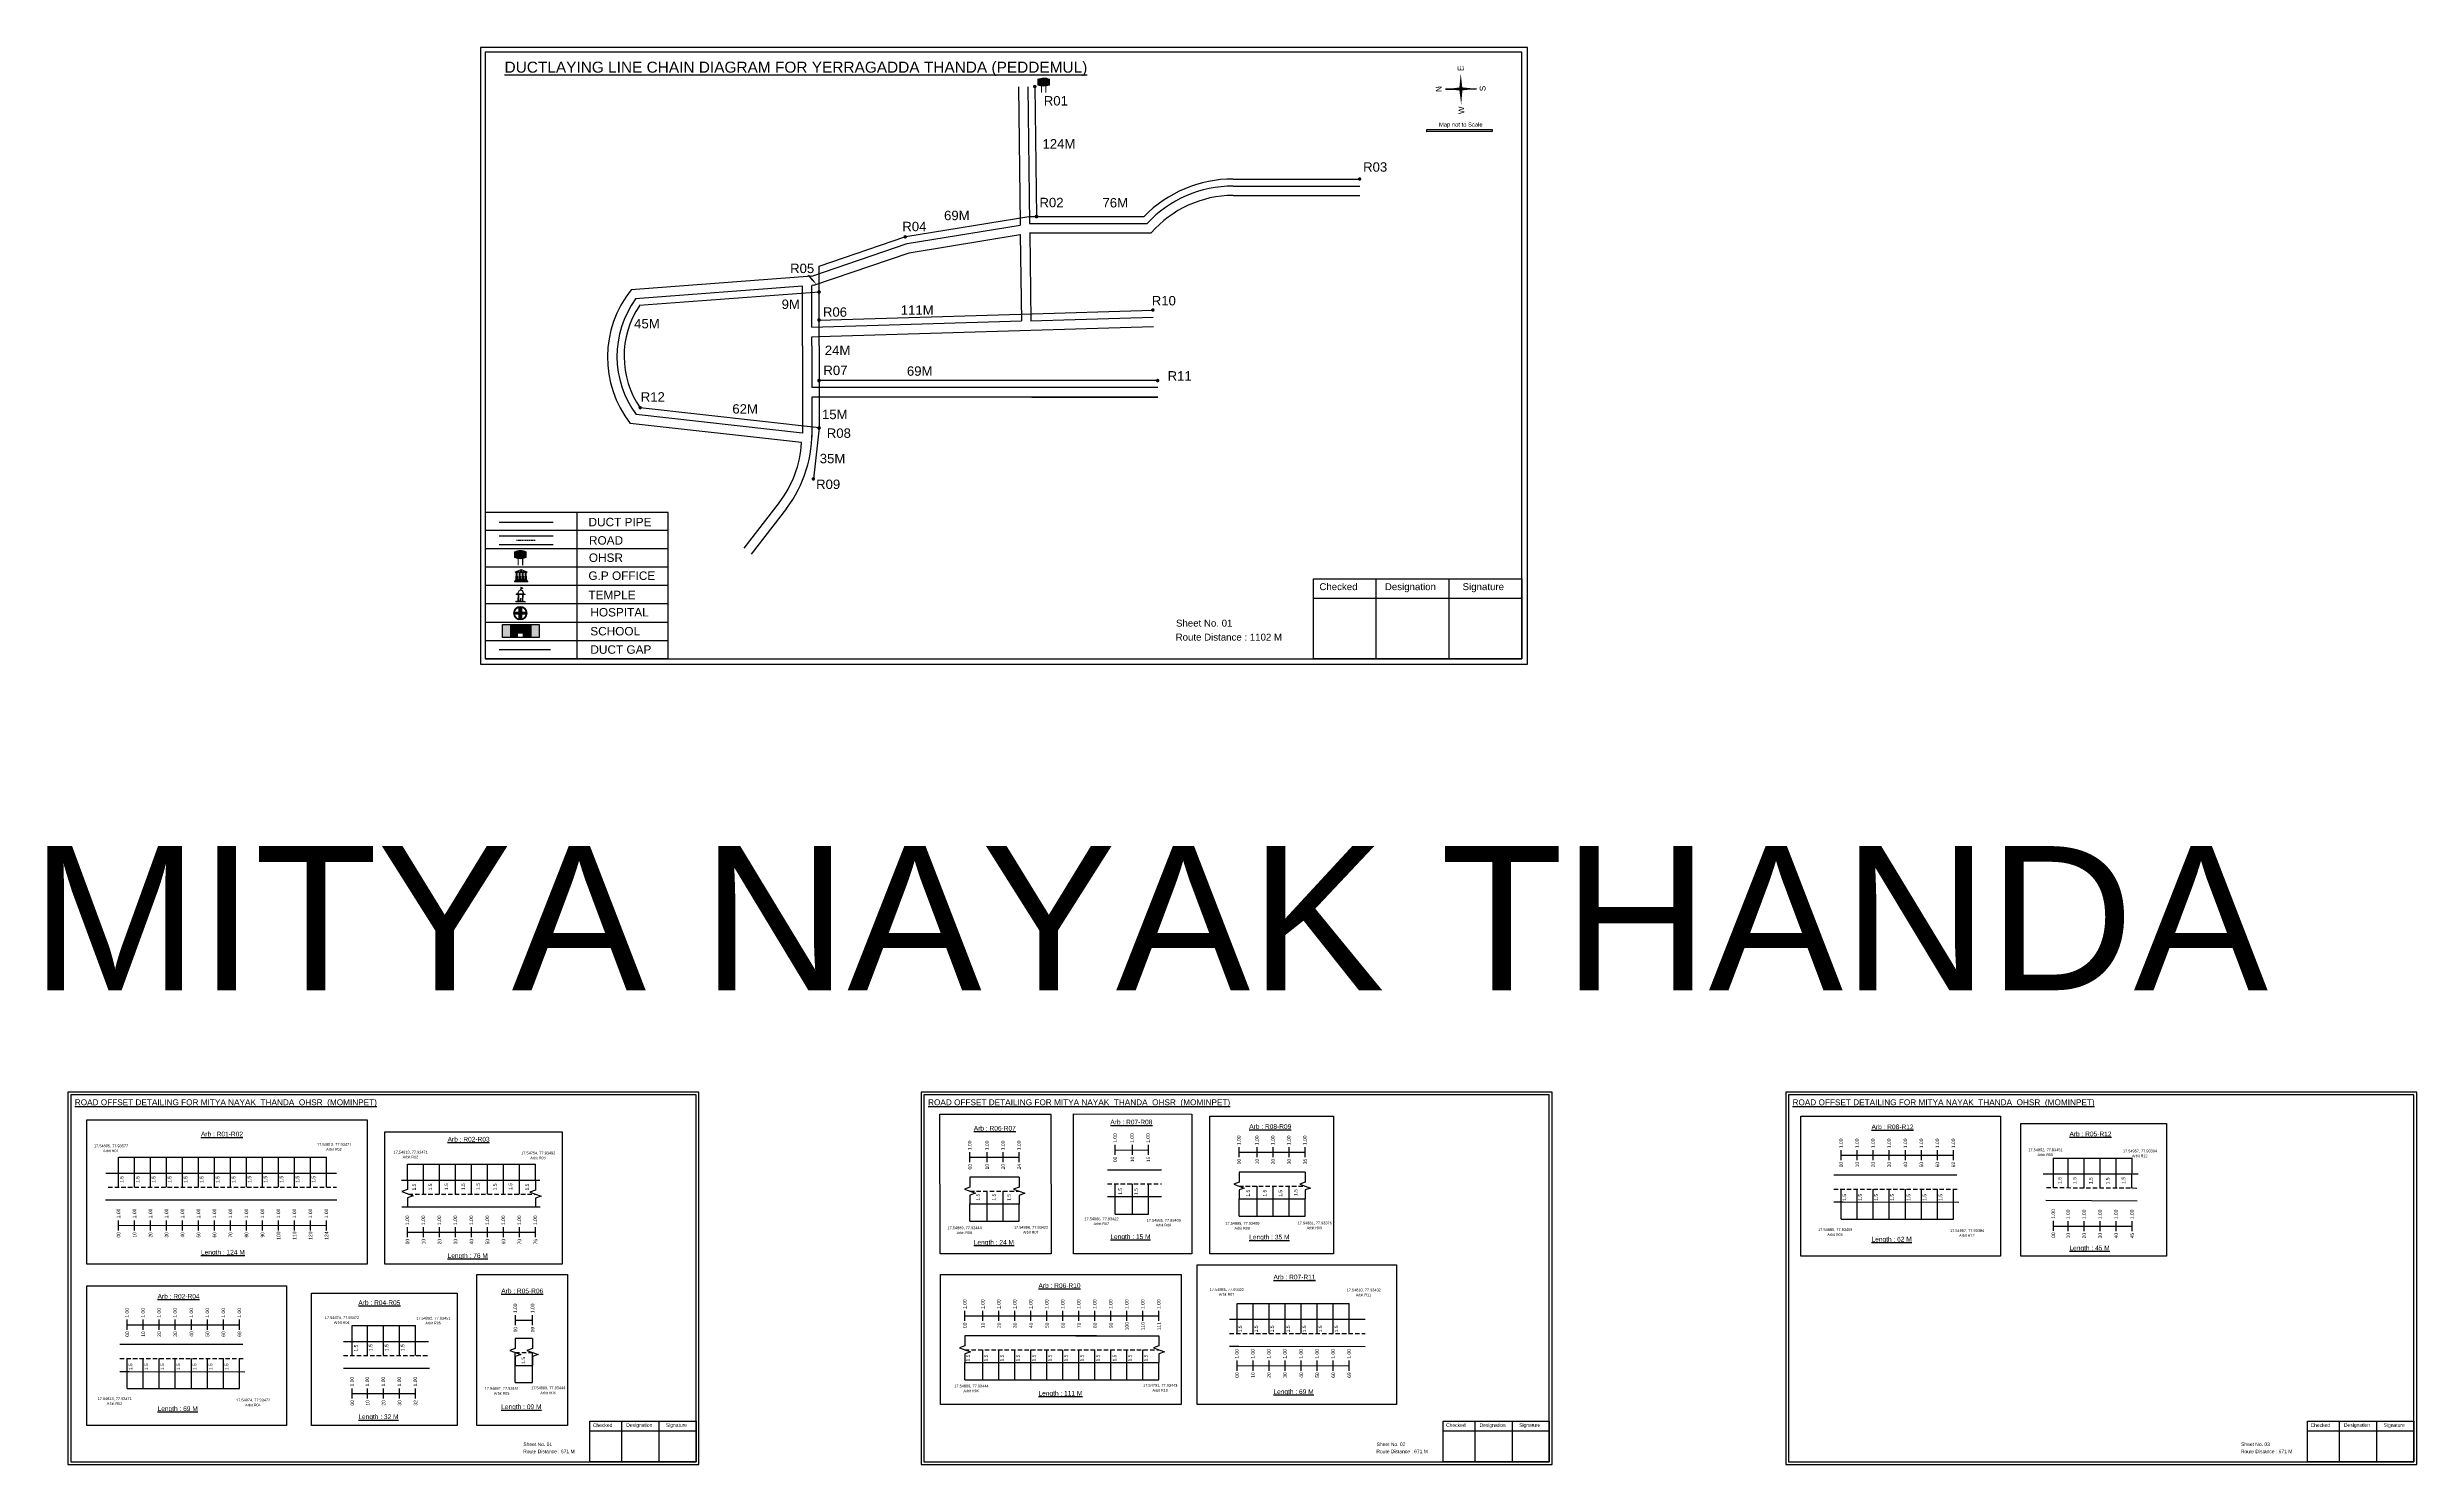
# Model space of a CAD drawing. Header units: inches. Extents: x 433 to 2448, y 341 to 1546.
import ezdxf

# ---------------------------------------------------------------- set-up
doc = ezdxf.new("R2010")
doc.units = ezdxf.units.IN
doc.header["$MEASUREMENT"] = 0
doc.linetypes.add('DASHED2', pattern=[0.375, 0.25, -0.125])
doc.linetypes.add('DASHEDX2', pattern=[1.5, 1, -0.5])
for name, color, linetype in [('LANDMARK', 7, 'Continuous'), ('OHT', 7, 'Continuous'), ('PDF_Geometry', 7, 'Continuous'), ('PDF_Text', 5, 'Continuous'), ('pipe', 5, 'Continuous')]:
    doc.layers.add(name, color=color, linetype=linetype)
doc.styles.add('PDF Arial', font='arial.ttf')
doc.styles.get("Standard").update_dxf_attribs({"font": 'arial.ttf'})

# ---------------------------------------------------------------- blocks, each defined once
blk = doc.blocks.new('OHT')
at = {"linetype": 'Continuous', "lineweight": 0, "true_color": 0x0ffffc}
blk.add_hatch(color=4, dxfattribs=at).paths.add_polyline_path([(0.01, 1), (0, 1, 0.101323), (-0.4, 0.92), (-0.4, 0.52, 0.194075), (0.4, 0.52), (0.4, 0.92, 0.097877)])
at = {"color": 4, "linetype": 'Continuous', "lineweight": 0, "true_color": 0x0ffffc, "flags": 128}
for points in [[(-0.4, 0.52), (-0.4, 0.92)], [(0.4, 0.52), (0.4, 0.92)]]:
    blk.add_lwpolyline(points, dxfattribs=at)
at = {"color": 4, "linetype": 'Continuous', "lineweight": 0, "true_color": 0x0ffffc, "const_width": 0.075, "flags": 128}
for points in [[(-0.15, 0), (-0.15, 0.48)], [(0.15, 0), (0.15, 0.47)]]:
    blk.add_lwpolyline(points, dxfattribs=at)
at = {"color": 4, "linetype": 'Continuous', "lineweight": 0, "true_color": 0x0ffffc}
for centre, radius, start, end in [((0.01, -0.02), 1.02, 67.3109, 113.4711), ((0, 1.51), 1.07, 247.7682, 291.7007)]:
    blk.add_arc(centre, radius, start, end, dxfattribs=at)
blk = doc.blocks.new('Government_Office')
at = {"linetype": 'Continuous', "lineweight": 0, "true_color": 0xff0000}
for points in [[(-0.5, 0.05), (0.5, 0.05), (0.5, 0), (-0.5, 0)], [(-0.45, 0.08), (-0.45, 0.12), (0.45, 0.12), (0.45, 0.08)], [(-0.4, 0.14), (-0.4, 0.18), (0.4, 0.18), (0.4, 0.14)]]:
    blk.add_hatch(color=1, dxfattribs=at).paths.add_polyline_path(points)
h = blk.add_hatch(color=1, dxfattribs=at)
h.paths.add_polyline_path([(0.44, 0.72), (0.45, 0.75), (0, 0.93), (-0.45, 0.75), (-0.44, 0.72)])
h.paths.add_polyline_path([(0.36, 0.75), (-0.36, 0.75), (0, 0.9)], flags=16)
h.paths.add_polyline_path([(0, 0.78, -1), (0, 0.87, -1)], flags=0)
h = blk.add_hatch(color=1, dxfattribs=at)
edge = h.paths.add_edge_path()
edge.add_line((-0.27, 0.2), (-0.3, 0.68))
edge.add_line((-0.3, 0.68), (-0.29, 0.68))
edge.add_arc((-0.28, 0.69), 0.0176, 225.304, 441.5659)
edge.add_line((-0.28, 0.7), (-0.39, 0.7))
edge.add_arc((-0.39, 0.69), 0.0176, 98.4341, 314.696)
edge.add_line((-0.38, 0.68), (-0.37, 0.68))
edge.add_line((-0.37, 0.68), (-0.4, 0.2))
edge.add_line((-0.4, 0.2), (-0.27, 0.2))
h = blk.add_hatch(color=1, dxfattribs=at)
edge = h.paths.add_edge_path()
edge.add_line((-0.05, 0.2), (-0.07, 0.68))
edge.add_line((-0.07, 0.68), (-0.07, 0.68))
edge.add_arc((-0.05, 0.69), 0.0176, 225.304, 441.5659)
edge.add_line((-0.05, 0.7), (-0.17, 0.7))
edge.add_arc((-0.17, 0.69), 0.0176, 98.4341, 314.696)
edge.add_line((-0.16, 0.68), (-0.15, 0.68))
edge.add_line((-0.15, 0.68), (-0.18, 0.2))
edge.add_line((-0.18, 0.2), (-0.05, 0.2))
h = blk.add_hatch(color=1, dxfattribs=at)
edge = h.paths.add_edge_path()
edge.add_arc((0, 0.83), 0.0467, 90, 270)
edge.add_arc((0, 0.83), 0.0467, 270, 450)
h = blk.add_hatch(color=1, dxfattribs=at)
edge = h.paths.add_edge_path()
edge.add_line((0.18, 0.2), (0.15, 0.68))
edge.add_line((0.15, 0.68), (0.16, 0.68))
edge.add_arc((0.17, 0.69), 0.0176, 225.304, 441.5659)
edge.add_line((0.17, 0.7), (0.05, 0.7))
edge.add_arc((0.05, 0.69), 0.0176, 98.4341, 314.696)
edge.add_line((0.07, 0.68), (0.07, 0.68))
edge.add_line((0.07, 0.68), (0.05, 0.2))
edge.add_line((0.05, 0.2), (0.18, 0.2))
h = blk.add_hatch(color=1, dxfattribs=at)
edge = h.paths.add_edge_path()
edge.add_line((0.4, 0.2), (0.37, 0.68))
edge.add_line((0.37, 0.68), (0.38, 0.68))
edge.add_arc((0.39, 0.69), 0.0176, 225.304, 441.5659)
edge.add_line((0.4, 0.7), (0.28, 0.7))
edge.add_arc((0.28, 0.69), 0.0176, 98.4341, 314.696)
edge.add_line((0.29, 0.68), (0.3, 0.68))
edge.add_line((0.3, 0.68), (0.27, 0.2))
edge.add_line((0.27, 0.2), (0.4, 0.2))
at = {"color": 1, "linetype": 'Continuous', "lineweight": 0, "true_color": 0xff0000, "flags": 128}
for points in [[(-0.5, 0.05), (0.5, 0.05), (0.5, 0), (-0.5, 0)], [(-0.45, 0.75), (-0.44, 0.72), (0.44, 0.72), (0.45, 0.75), (0, 0.93)], [(-0.45, 0.08), (-0.45, 0.12), (0.45, 0.12), (0.45, 0.08)], [(-0.4, 0.14), (-0.4, 0.18), (0.4, 0.18), (0.4, 0.14)], [(-0.36, 0.75), (0.36, 0.75), (0, 0.9)]]:
    blk.add_lwpolyline(points, close=True, dxfattribs=at)
for points in [[(-0.27, 0.2), (-0.3, 0.68), (-0.29, 0.68, 1.379694), (-0.28, 0.7), (-0.39, 0.7, 1.379694), (-0.38, 0.68), (-0.37, 0.68), (-0.4, 0.2)], [(-0.05, 0.2), (-0.07, 0.68), (-0.07, 0.68, 1.379694), (-0.05, 0.7), (-0.17, 0.7, 1.379694), (-0.16, 0.68), (-0.15, 0.68), (-0.18, 0.2)], [(0, 0.87, 1), (0, 0.78, 1)], [(0.18, 0.2), (0.15, 0.68), (0.16, 0.68, 1.379694), (0.17, 0.7), (0.05, 0.7, 1.379694), (0.07, 0.68), (0.07, 0.68), (0.05, 0.2)], [(0.4, 0.2), (0.37, 0.68), (0.38, 0.68, 1.379694), (0.4, 0.7), (0.28, 0.7, 1.379694), (0.29, 0.68), (0.3, 0.68), (0.27, 0.2)]]:
    blk.add_lwpolyline(points, format="xyb", close=True, dxfattribs=at)
blk = doc.blocks.new('Temple')
at = {"linetype": 'Continuous', "lineweight": 0, "true_color": 0xff0000}
h = blk.add_hatch(color=1, dxfattribs=at)
edge = h.paths.add_edge_path()
edge.add_line((0.17, 0.49), (0.22, 0.49))
edge.add_line((0.22, 0.49), (0.22, 0.5))
edge.add_line((0.22, 0.5), (0.31, 0.5))
edge.add_line((0.31, 0.5), (0.31, 0.53))
edge.add_line((0.31, 0.53), (0.26, 0.53))
edge.add_line((0.26, 0.53), (0.26, 0.54))
edge.add_line((0.26, 0.54), (0.2, 0.54))
edge.add_spline(control_points=[(0.2, 0.54), (0.2, 0.59), (0.19, 0.64), (0.14, 0.74), (0.09, 0.79), (0.03, 0.8), (0.02, 0.81), (0.01, 0.81)], knot_values=[4.712389, 4.712389, 4.712389, 4.712389, 5.278166, 5.278166, 6.117402, 6.117402, 6.223801, 6.223801, 6.223801, 6.223801], degree=3, periodic=0)
edge.add_line((0.01, 0.81), (0.01, 0.79))
edge.add_line((0.01, 0.79), (-0.01, 0.79))
edge.add_line((-0.01, 0.79), (-0.01, 0.81))
edge.add_spline(control_points=[(-0.01, 0.81), (-0.05, 0.8), (-0.1, 0.78), (-0.17, 0.7), (-0.2, 0.63), (-0.2, 0.55), (-0.2, 0.55), (-0.2, 0.54)], knot_values=[6.343965, 6.343965, 6.343965, 6.343965, 6.956638, 6.956638, 7.795874, 7.795874, 7.853982, 7.853982, 7.853982, 7.853982], degree=3, periodic=0)
edge.add_line((-0.2, 0.54), (-0.26, 0.54))
edge.add_line((-0.26, 0.54), (-0.26, 0.53))
edge.add_line((-0.26, 0.53), (-0.31, 0.53))
edge.add_line((-0.31, 0.53), (-0.31, 0.5))
edge.add_line((-0.31, 0.5), (-0.22, 0.5))
edge.add_line((-0.22, 0.5), (-0.22, 0.49))
edge.add_line((-0.22, 0.49), (-0.17, 0.49))
edge.add_line((-0.17, 0.49), (-0.17, 0.07))
edge.add_arc((-0.2, 0.07), 0.03, -90, 0, ccw=False)
edge.add_line((-0.2, 0.04), (-0.26, 0.04))
edge.add_line((-0.26, 0.04), (-0.26, 0.03))
edge.add_line((-0.26, 0.03), (-0.31, 0.03))
edge.add_line((-0.31, 0.03), (-0.31, 0))
edge.add_line((-0.31, 0), (0.31, 0))
edge.add_line((0.31, 0), (0.31, 0.03))
edge.add_line((0.31, 0.03), (0.26, 0.03))
edge.add_line((0.26, 0.03), (0.26, 0.04))
edge.add_line((0.26, 0.04), (0.2, 0.04))
edge.add_arc((0.2, 0.07), 0.03, 180, 270, ccw=False)
edge.add_line((0.17, 0.07), (0.17, 0.49))
h.paths.add_polyline_path([(0.12, 0.07, -0.414214), (0.1, 0.04), (0.05, 0.04), (0.05, 0.03), (-0.05, 0.03), (-0.05, 0.04), (-0.1, 0.04, -0.414214), (-0.12, 0.07), (-0.12, 0.5), (0.12, 0.5)], flags=16)
edge = h.paths.add_edge_path(flags=16)
edge.add_ellipse((0, 0.54), major_axis=(0, 0.242), ratio=0.722808, start_angle=270, end_angle=450, ccw=False)
edge.add_line((0.17, 0.54), (-0.17, 0.54))
h.paths.add_polyline_path([(0.01, 0.23), (0.01, 0.07), (-0.01, 0.07), (-0.01, 0.23)], flags=0)
at = {"linetype": 'Continuous', "lineweight": 0, "true_color": 0xe66000}
blk.add_hatch(color=32, dxfattribs=at).paths.add_polyline_path([(-0.01, 1), (0.15, 0.93), (0, 0.85)])
at = {"linetype": 'Continuous', "lineweight": 0, "true_color": 0xff0000}
h = blk.add_hatch(color=1, dxfattribs=at)
edge = h.paths.add_edge_path()
edge.add_line((0.01, 0.86), (0, 0.85))
edge.add_line((0, 0.85), (0, 0.93))
edge.add_line((0, 0.93), (-0.01, 0.93))
edge.add_line((-0.01, 0.93), (-0.01, 0.81))
edge.add_spline(control_points=[(-0.01, 0.81), (0, 0.81), (0, 0.81), (0.01, 0.81)], knot_values=[6.223801, 6.223801, 6.223801, 6.223801, 6.343965, 6.343965, 6.343965, 6.343965], degree=3, periodic=0)
edge.add_line((0.01, 0.81), (0.01, 0.86))
h = blk.add_hatch(color=1, dxfattribs=at)
edge = h.paths.add_edge_path()
edge.add_line((0.01, 0.79), (0.01, 0.81))
edge.add_spline(control_points=[(0.01, 0.81), (0, 0.81), (0, 0.81), (-0.01, 0.81)], knot_values=[6.223801, 6.223801, 6.223801, 6.223801, 6.343965, 6.343965, 6.343965, 6.343965], degree=3, periodic=0)
edge.add_line((-0.01, 0.81), (-0.01, 0.79))
edge.add_line((-0.01, 0.79), (0.01, 0.79))
at = {"color": 1, "linetype": 'Continuous', "lineweight": 0, "true_color": 0xff0000, "flags": 128}
blk.add_lwpolyline([(0.2, 0.54), (0.26, 0.54), (0.26, 0.53), (0.31, 0.53), (0.31, 0.5), (0.22, 0.5), (0.22, 0.49), (0.17, 0.49), (0.17, 0.07, 0.414214), (0.2, 0.04), (0.26, 0.04), (0.26, 0.03), (0.31, 0.03), (0.31, 0), (-0.31, 0), (-0.31, 0.03), (-0.26, 0.03), (-0.26, 0.04), (-0.2, 0.04, 0.414214), (-0.17, 0.07), (-0.17, 0.49), (-0.22, 0.49), (-0.22, 0.5), (-0.31, 0.5), (-0.31, 0.53), (-0.26, 0.53), (-0.26, 0.54), (-0.2, 0.54)], format="xyb", dxfattribs=at)
blk.add_lwpolyline([(-0.17, 0.54), (0.17, 0.54)], dxfattribs=at)
blk.add_lwpolyline([(0.12, 0.5), (0.12, 0.07, -0.414214), (0.1, 0.04), (0.05, 0.04), (0.05, 0.03), (-0.05, 0.03), (-0.05, 0.04), (-0.1, 0.04, -0.414214), (-0.12, 0.07), (-0.12, 0.5)], format="xyb", close=True, dxfattribs=at)
at = {"color": 32, "linetype": 'Continuous', "lineweight": 0, "true_color": 0xe66000, "flags": 128}
blk.add_lwpolyline([(-0.01, 1), (0.15, 0.93), (0, 0.85), (-0.01, 1)], dxfattribs=at)
at = {"color": 1, "linetype": 'Continuous', "lineweight": 0, "true_color": 0xff0000, "flags": 128}
for points in [[(0.01, 0.93), (-0.01, 0.93), (-0.01, 0.79), (0.01, 0.79)], [(0.01, 0.23), (-0.01, 0.23), (-0.01, 0.07), (0.01, 0.07)]]:
    blk.add_lwpolyline(points, close=True, dxfattribs=at)
at = {"color": 1, "linetype": 'Continuous', "lineweight": 0, "true_color": 0xff0000}
blk.add_ellipse((0, 0.54), major_axis=(0, 0.242), ratio=0.722808, start_param=4.712389, end_param=7.853982, dxfattribs=at)
blk.add_open_spline([(0.2, 0.54), (0.2, 0.59), (0.19, 0.64), (0.14, 0.74), (0.09, 0.79), (-0.02, 0.82), (-0.08, 0.79), (-0.17, 0.7), (-0.2, 0.63), (-0.2, 0.55), (-0.2, 0.55), (-0.2, 0.54)], degree=3, knots=[4.712389, 4.712389, 4.712389, 4.712389, 5.278166, 5.278166, 6.117402, 6.117402, 6.956638, 6.956638, 7.795874, 7.795874, 7.853982, 7.853982, 7.853982, 7.853982], dxfattribs=at)
blk = doc.blocks.new('*U6')
at = {"color": 0, "linetype": 'DASHEDX2', "transparency": 16777216}
blk.add_line((-8.2, 0), (8, 0), dxfattribs=at)
blk = doc.blocks.new('Hospital')
at = {"linetype": 'Continuous', "lineweight": 0, "true_color": 0x000000}
h = blk.add_hatch(color=18, dxfattribs=at)
h.paths.add_polyline_path([(-0.5, 0, 1), (0.5, 0, 1)])
h.paths.add_polyline_path([(0.45, 0, -1), (-0.45, 0, -1)], flags=16)
at = {"linetype": 'Continuous', "true_color": 0xff0000}
blk.add_hatch(color=1, dxfattribs=at).paths.add_polyline_path([(-0.39, 0.08), (-0.08, 0.08), (-0.08, 0.39), (0.08, 0.39), (0.08, 0.08), (0.39, 0.08), (0.39, -0.08), (0.08, -0.08), (0.08, -0.39), (-0.08, -0.39), (-0.08, -0.08), (-0.39, -0.08)])
at = {"color": 1, "linetype": 'Continuous', "true_color": 0xff0000, "flags": 128}
blk.add_lwpolyline([(-0.39, 0.08), (-0.08, 0.08), (-0.08, 0.39), (0.08, 0.39), (0.08, 0.08), (0.39, 0.08), (0.39, -0.08), (0.08, -0.08), (0.08, -0.39), (-0.08, -0.39), (-0.08, -0.08), (-0.39, -0.08)], close=True, dxfattribs=at)
at = {"color": 18, "linetype": 'Continuous', "lineweight": 0, "true_color": 0x000000}
for radius in [0.5, 0.446]:
    blk.add_circle((0, 0), radius, dxfattribs=at)

msp = doc.modelspace()

# ---------------------------------------------------------------- hatches: boundary and pattern name
at = {"ltscale": 0.5}
h = msp.add_hatch(color=5, dxfattribs=at)
h.dxf.hatch_style = 1
h.paths.add_polyline_path([(1274.4, 1512.5, 1), (1271.3, 1512.5, 1)])
at = {"true_color": 0x0093dd}
h = msp.add_hatch(color=142, dxfattribs=at)
h.dxf.hatch_style = 1
h.paths.add_polyline_path([(1606.3, 1475.9), (1606.3, 1474.1), (1661.8, 1474.2), (1661.8, 1476.1)])
at = {"ltscale": 0.5}
h = msp.add_hatch(color=5, dxfattribs=at)
h.dxf.hatch_style = 1
h.paths.add_polyline_path([(1550.6, 1433.9, 1), (1547.5, 1433.9, 1)])
h = msp.add_hatch(color=5, dxfattribs=at)
h.dxf.hatch_style = 1
h.paths.add_polyline_path([(1275.9, 1402, 1), (1272.7, 1402, 1)])
h = msp.add_hatch(color=5, dxfattribs=at)
h.dxf.hatch_style = 1
h.paths.add_polyline_path([(1164.2, 1384.7, 1), (1161.1, 1384.7, 1)])
h = msp.add_hatch(color=5, dxfattribs=at)
h.dxf.hatch_style = 1
h.paths.add_polyline_path([(1091, 1337.8, 1), (1087.8, 1337.8, 1)])
h = msp.add_hatch(color=5, dxfattribs=at)
h.dxf.hatch_style = 1
h.paths.add_polyline_path([(1091, 1314, 1), (1087.8, 1314, 1)])
h = msp.add_hatch(color=5, dxfattribs=at)
h.dxf.hatch_style = 1
h.paths.add_polyline_path([(1374.8, 1322.5, 1), (1371.7, 1322.5, 1)])
h = msp.add_hatch(color=5, dxfattribs=at)
h.dxf.hatch_style = 1
h.paths.add_polyline_path([(1091, 1262.5, 1), (1087.8, 1262.5, 1)])
h = msp.add_hatch(color=5, dxfattribs=at)
h.dxf.hatch_style = 1
h.paths.add_polyline_path([(1378.9, 1262.5, 1), (1375.8, 1262.5, 1)])
h = msp.add_hatch(color=5, dxfattribs=at)
h.dxf.hatch_style = 1
h.paths.add_polyline_path([(938.9, 1239.4, 1), (935.8, 1239.4, 1)])
h = msp.add_hatch(color=5, dxfattribs=at)
h.dxf.hatch_style = 1
h.paths.add_polyline_path([(1091, 1222.2, 1), (1087.8, 1222.2, 1)])
h = msp.add_hatch(color=5, dxfattribs=at)
h.dxf.hatch_style = 1
h.paths.add_polyline_path([(1086.1, 1178.9, 1), (1083, 1178.9, 1)])
at = {"true_color": 0xc8c92d}
h = msp.add_hatch(color=52, dxfattribs=at)
h.dxf.hatch_style = 1
h.paths.add_polyline_path([(826.5, 1055), (820.3, 1055), (820.3, 1043.9), (826.5, 1043.9)])
h.paths.add_polyline_path([(851.3, 1055), (845.2, 1055), (845.2, 1043.9), (851.3, 1043.9)])
at = {"true_color": 0x293189}
h = msp.add_hatch(color=177, dxfattribs=at)
h.dxf.hatch_style = 1
h.paths.add_polyline_path([(845.2, 1055), (826.5, 1055), (826.5, 1043.9), (833.5, 1043.9), (833.5, 1047.6), (837.3, 1047.6), (837.3, 1043.9), (845.2, 1043.9)])
h.paths.add_polyline_path([(829.1, 1052.5), (827.8, 1052.5), (827.8, 1053.8), (829.1, 1053.8)], flags=16)
h.paths.add_polyline_path([(842, 1052.5), (842, 1053.8), (843.4, 1053.8), (843.4, 1052.5)], flags=16)

# ---------------------------------------------------------------- linework, layer by layer
for p, q in [((1258.9, 1512.3), (1260.4, 1395.9)), ((1266.9, 1512.4), (1268.4, 1396)), ((1648.4, 1510.6), (1622.1, 1510.2)), ((1622.1, 1510.2), (1648.4, 1510.6)), ((1648.4, 1510.6), (1622.1, 1510.2)), ((1635.2, 1510.4), (1648.4, 1510.6)), ((1441.5, 1427.9), (1549.1, 1427.9)), ((1441.5, 1419.9), (1549.1, 1419.9)), ((1164.2, 1379), (1260.4, 1394.7)), ((1260.4, 1395.9), (1260.4, 1394.7)), ((1268.4, 1396), (1368.3, 1396)), ((1368.3, 1396), (1368.4, 1396.1)), ((1083.4, 1351.4), (1164.2, 1379)), ((1085, 1343.5), (1166.1, 1371.2)), ((1166.1, 1371.2), (1260.5, 1386.6)), ((1260.5, 1386.6), (1261.5, 1313.2)), ((1268.4, 1388), (1371.9, 1388)), ((1268.5, 1387.9), (1269.7, 1388.1)), ((1268.5, 1388), (1269.5, 1313.4)), ((1083.4, 1351.4), (929.8, 1339.7)), ((1083.2, 1348.7), (1080.4, 1352)), ((1075.4, 1342.8), (933.3, 1332)), ((1075.4, 1292), (1075.4, 1342.8)), ((1085, 1343.5), (1083.4, 1343.4)), ((1083.4, 1307.8), (1083.4, 1343.4)), ((1083.4, 1307.8), (1083.4, 1313.7)), ((1083.4, 1307.8), (1261.5, 1313.2)), ((1269.3, 1313.4), (1373.4, 1316.5)), ((1075.4, 1292), (1075.4, 1217.7)), ((1083.4, 1299.8), (1089.4, 1300)), ((1083.4, 1292), (1083.4, 1299.8)), ((1083.4, 1292), (1083.4, 1256.5)), ((1089.4, 1300), (1373.7, 1308.5)), ((1262.2, 1256.5), (1083.4, 1256.5)), ((1377.4, 1256.5), (1089.4, 1256.5)), ((1075.4, 1217.7), (934, 1233.6)), ((1377.4, 1248.5), (1083.4, 1248.5)), ((1083.4, 1248.5), (1083.4, 1214.4)), ((1270.3, 1248.5), (1377.4, 1248.5)), ((1074.6, 1209.8), (928.9, 1226.1)), ((805.6, 1150.4), (805.6, 1027.2)), ((883.4, 1150.4), (883.4, 1026)), ((1055.4, 1158.7), (1025.4, 1119.9)), ((1061.8, 1153.8), (1031.7, 1115)), ((961.2, 1134.9), (805.6, 1134.9)), ((817.3, 1130.6), (863.2, 1130.6)), ((961.2, 1119.3), (805.6, 1119.3)), ((817.3, 1123.1), (863.4, 1123.1)), ((961.2, 1103.8), (805.6, 1103.8)), ((961.2, 1088.2), (805.6, 1088.2)), ((961.2, 1072.7), (805.6, 1072.7)), ((805.6, 1057.1), (961.2, 1057.1)), ((805.6, 1041.6), (961.2, 1041.6)), ((805.6, 1027.2), (805.6, 1026)), ((805.6, 1027), (805.6, 1026)), ((961.2, 1026), (805.6, 1026)), ((483.1, 588.4), (679, 588.4)), ((493.8, 576.6), (493.8, 602.1)), ((507.4, 576.6), (507.4, 602.1)), ((521, 576.6), (521, 602.1)), ((534.6, 576.6), (534.6, 602.1)), ((548.2, 576.6), (548.2, 602.1)), ((561.8, 576.6), (561.8, 602.1)), ((575.4, 576.6), (575.4, 602.1)), ((589, 576.6), (589, 602.1)), ((602.6, 576.6), (602.6, 602.1)), ((616.2, 576.7), (616.2, 602.3)), ((629.8, 576.7), (629.8, 602.3)), ((643.4, 576.7), (643.4, 602.3)), ((657, 576.7), (657, 602.3)), ((670.6, 576.6), (670.6, 602.1)), ((739.5, 582.7), (739.5, 596.3)), ((753.1, 570.8), (753.1, 596.3)), ((766.7, 570.8), (766.7, 596.3)), ((780.3, 570.8), (780.3, 596.3)), ((793.9, 570.8), (793.9, 596.3)), ((807.5, 570.8), (807.5, 596.3)), ((821.1, 570.8), (821.1, 596.3)), ((834.7, 570.8), (834.7, 596.3)), ((848.3, 582.7), (848.3, 596.3)), ((1259.5, 585), (1217.7, 585)), ((1380.7, 591.2), (1334.6, 591.2)), ((1502.7, 589.4), (1446.5, 589.4)), ((2056.9, 586.8), (1952.1, 586.8)), ((2211.1, 587.7), (2130.2, 587.7)), ((2139, 576.1), (2139, 601.7)), ((2151.5, 576.1), (2151.5, 601.4)), ((2165.1, 576), (2165.1, 601.4)), ((2178.7, 576.1), (2178.7, 601.4)), ((2192.3, 575.8), (2192.3, 601.4)), ((2205.7, 575.9), (2205.9, 601.4)), ((482.6, 565.8), (679.4, 565.8)), ((734.5, 582.7), (852.1, 582.7)), ((1232.3, 547.6), (1232.3, 573.2)), ((1245.9, 547.6), (1245.9, 573.2)), ((1334.6, 568.6), (1366.7, 568.6)), ((1341.2, 553.8), (1341.2, 579.4)), ((1355.8, 553.8), (1355.8, 579.4)), ((1366.7, 568.6), (1380.7, 568.6)), ((1369.4, 553.8), (1369.4, 579.4)), ((1446.5, 566.7), (1502.7, 566.7)), ((1446.5, 552), (1446.5, 566.7)), ((1461.9, 552), (1461.9, 577.5)), ((1475.5, 552), (1475.5, 577.5)), ((1489.1, 552), (1489.1, 577.5)), ((1502.7, 552), (1502.7, 566.7)), ((1952.1, 564.1), (1960.2, 564.1)), ((1958.5, 549.4), (1958.5, 574.9)), ((1960.2, 564.1), (2058.5, 563.9)), ((1972.1, 549.4), (1972.1, 574.9)), ((1985.7, 549.4), (1985.7, 574.9)), ((1999.3, 549.4), (1999.3, 574.9)), ((2013.1, 549.4), (2013.1, 574.9)), ((2026.7, 549.4), (2026.7, 574.9)), ((2040.3, 549.4), (2040.3, 574.9)), ((2053.9, 549.4), (2053.9, 574.9)), ((2132.4, 565.5), (2210.1, 565.1)), ((734.7, 560), (852.4, 560)), ((1217.7, 562.4), (1243.3, 562.4)), ((1217.7, 547.6), (1217.7, 562.4)), ((1243.3, 562.4), (1259.5, 562.4)), ((1259.5, 547.6), (1259.5, 562.4)), ((1553.8, 464.1), (1438.4, 464.1)), ((1444.8, 452.2), (1444.8, 477.8)), ((1458.4, 452.2), (1458.4, 477.8)), ((1472, 452.2), (1472, 477.8)), ((1485.6, 452.2), (1485.6, 477.8)), ((1499.4, 452.2), (1499.4, 477.8)), ((1513, 452.2), (1513, 477.8)), ((1526.6, 452.2), (1526.6, 477.8)), ((1540.2, 452.2), (1540.2, 477.8)), ((685.1, 445.5), (757.2, 445.5)), ((692.5, 433.6), (692.5, 459.1)), ((705.5, 433.6), (705.5, 459.1)), ((719.1, 433.6), (719.1, 459.1)), ((732.7, 433.6), (732.7, 459.1)), ((746.3, 433.6), (746.3, 459.1)), ((845.8, 447.8), (831.1, 447.8)), ((1325.2, 450.1), (1213.4, 450.1)), ((1307.7, 450.1), (1378.4, 450.1)), ((599.6, 442.7), (494.8, 442.7)), ((501.2, 405.3), (501.2, 430.8)), ((514.8, 405.3), (514.8, 430.8)), ((528.4, 405.3), (528.4, 430.8)), ((542, 405.3), (542, 430.8)), ((555.8, 405.3), (555.8, 430.8)), ((569.4, 405.3), (569.4, 430.8)), ((583, 405.3), (583, 430.8)), ((596.6, 405.3), (596.6, 430.8)), ((831.1, 410.4), (831.1, 435.9)), ((831.1, 425.1), (845.8, 425.1)), ((845.8, 410.4), (845.8, 435.9)), ((1213.4, 427.4), (1378.4, 427.4)), ((1213.4, 412.7), (1213.4, 427.4)), ((1228.8, 412.7), (1228.8, 438.2)), ((1242.4, 412.7), (1242.4, 438.2)), ((1256, 412.7), (1256, 438.2)), ((1269.6, 412.7), (1269.6, 438.2)), ((1283.2, 412.7), (1283.2, 438.2)), ((1296.8, 412.7), (1296.8, 438.2)), ((1310.4, 412.7), (1310.4, 438.2)), ((1324, 412.7), (1324, 438.2)), ((1337.6, 412.7), (1337.6, 438.2)), ((1351.2, 412.7), (1351.2, 438.2)), ((1364.8, 412.7), (1364.8, 438.2)), ((1378.4, 412.7), (1378.4, 427.4)), ((1438.4, 441.4), (1446.4, 441.4)), ((1446.4, 441.4), (1553.8, 441.1)), ((494.8, 420), (502.9, 420)), ((502.9, 420), (601.2, 419.7)), ((685.1, 422.8), (758.2, 422.8))]:
    msp.add_line(p, q)
at = {"color": 1}
msp.add_line((1622.1, 1510.2), (1635.2, 1510.4), dxfattribs=at)
at = {"color": 242, "true_color": 0xcd2027}
for p, q in [((1562.7, 1093.9), (1562.7, 1026)), ((1624.9, 1093.9), (1624.9, 1026)), ((1509.7, 1077.4), (1687, 1077.4))]:
    msp.add_line(p, q, dxfattribs=at)
at = {"color": 217, "true_color": 0x93278f}
for p, q in [((1217.7, 597.8), (1217.7, 606.3)), ((1232.3, 597.8), (1232.3, 606.3)), ((1245.9, 597.8), (1245.9, 606.3)), ((1259.5, 597.8), (1259.5, 606.3)), ((1341.2, 604), (1341.2, 612.5)), ((1341.2, 608.2), (1369.4, 608.3)), ((1355.8, 604), (1355.8, 612.5)), ((1369.4, 604), (1369.4, 612.5)), ((1446.5, 602.1), (1446.5, 610.7)), ((1446.5, 606.4), (1502.7, 606.4)), ((1461.9, 602.1), (1461.9, 610.7)), ((1475.5, 602.1), (1475.5, 610.7)), ((1489.1, 602.1), (1489.1, 610.7)), ((1502.7, 602.1), (1502.7, 610.7)), ((1958.5, 599.5), (1958.5, 608.1)), ((1972.1, 599.5), (1972.1, 608.1)), ((1985.7, 599.5), (1985.7, 608.1)), ((1999.3, 599.5), (1999.3, 608.1)), ((2013.1, 599.5), (2013.1, 608.1)), ((2026.7, 599.5), (2026.7, 608.1)), ((2040.3, 599.5), (2040.3, 608.1)), ((2053.9, 599.5), (2053.9, 608.1)), ((1217.7, 602.1), (1259.5, 602.1)), ((1958.5, 603.8), (2053.9, 603.9)), ((493.8, 539.9), (493.8, 548.4)), ((493.8, 544.1), (670.6, 544.2)), ((507.4, 539.9), (507.4, 548.4)), ((521, 539.9), (521, 548.4)), ((534.6, 539.9), (534.6, 548.4)), ((548.2, 539.9), (548.2, 548.4)), ((561.8, 539.9), (561.8, 548.4)), ((575.4, 539.9), (575.4, 548.4)), ((589, 539.9), (589, 548.4)), ((602.6, 539.9), (602.6, 548.4)), ((616.2, 539.9), (616.2, 548.4)), ((629.8, 539.9), (629.8, 548.4)), ((643.4, 539.9), (643.4, 548.4)), ((657, 539.9), (657, 548.4)), ((670.6, 539.9), (670.6, 548.4)), ((2139, 539.5), (2139, 548.1)), ((2151.5, 539.1), (2151.5, 547.7)), ((2165.1, 539.1), (2165.1, 547.7)), ((2178.7, 539.1), (2178.7, 547.7)), ((2192.3, 539.1), (2192.3, 547.7)), ((2205.9, 539.1), (2205.9, 547.7)), ((739.5, 534.1), (739.5, 542.6)), ((739.5, 538.3), (848.3, 538.3)), ((753.1, 534.1), (753.1, 542.6)), ((766.7, 534.1), (766.7, 542.6)), ((780.3, 534.1), (780.3, 542.6)), ((793.9, 534.1), (793.9, 542.6)), ((807.5, 534.1), (807.5, 542.6)), ((821.1, 534.1), (821.1, 542.6)), ((834.7, 534.1), (834.7, 542.6)), ((848.3, 534.1), (848.3, 542.6)), ((2139, 543.4), (2205.9, 543.4)), ((501.2, 455.4), (501.2, 464)), ((514.8, 455.4), (514.8, 464)), ((528.4, 455.4), (528.4, 464)), ((542, 455.4), (542, 464)), ((555.8, 455.4), (555.8, 464)), ((569.4, 455.4), (569.4, 464)), ((583, 455.4), (583, 464)), ((596.6, 455.4), (596.6, 464)), ((831.3, 459.2), (831.3, 467.7)), ((831.3, 463.5), (845.9, 463.5)), ((845.9, 459.2), (845.9, 467.7)), ((1213.4, 462.9), (1213.4, 471.4)), ((1213.4, 467.1), (1378.4, 467.1)), ((1228.8, 462.9), (1228.8, 471.4)), ((1242.4, 462.9), (1242.4, 471.4)), ((1256, 462.9), (1256, 471.4)), ((1269.6, 462.9), (1269.6, 471.4)), ((1283.2, 462.9), (1283.2, 471.4)), ((1296.8, 462.9), (1296.8, 471.4)), ((1310.4, 462.9), (1310.4, 471.4)), ((1324, 462.9), (1324, 471.4)), ((1337.6, 462.9), (1337.6, 471.4)), ((1351.2, 462.9), (1351.2, 471.4)), ((1364.8, 462.9), (1364.8, 471.4)), ((1378.4, 462.9), (1378.4, 471.4)), ((501.2, 459.7), (596.6, 459.7)), ((1444.8, 420.5), (1444.8, 429.1)), ((1444.8, 424.8), (1540.2, 424.9)), ((1458.4, 420.5), (1458.4, 429.1)), ((1472, 420.5), (1472, 429.1)), ((1485.6, 420.5), (1485.6, 429.1)), ((1499.4, 420.5), (1499.4, 429.1)), ((1513, 420.5), (1513, 429.1)), ((1526.6, 420.5), (1526.6, 429.1)), ((1540.2, 420.5), (1540.2, 429.1)), ((692.5, 396.9), (692.5, 405.4)), ((705.5, 396.9), (705.5, 405.4)), ((719.1, 396.9), (719.1, 405.4)), ((732.7, 396.9), (732.7, 405.4)), ((746.3, 396.9), (746.3, 405.4)), ((692.5, 401.2), (746.3, 401.2))]:
    msp.add_line(p, q, dxfattribs=at)
at = {"color": 5}
for p, q in [((493.8, 602.1), (670.6, 602.1)), ((739.5, 596.3), (848.3, 596.3)), ((2139, 601.4), (2205.9, 601.4)), ((1217.7, 547.6), (1259.5, 547.6)), ((1341.2, 553.8), (1369.4, 553.8)), ((1446.5, 552), (1502.7, 552)), ((1958.5, 549.4), (2053.9, 549.4)), ((1444.8, 477.8), (1540.2, 477.8)), ((692.5, 459.1), (746.3, 459.1)), ((501.2, 405.3), (596.6, 405.3)), ((831.1, 410.4), (845.8, 410.4)), ((1213.4, 412.7), (1378.4, 412.7))]:
    msp.add_line(p, q, dxfattribs=at)
at = {"linetype": 'DASHED2', "ltscale": 15}
for p, q in [((484.9, 576.6), (679.2, 576.6)), ((740.3, 570.8), (848.3, 570.8)), ((1217.7, 573.2), (1259.5, 573.2)), ((1334.6, 579.4), (1380.7, 579.4)), ((1446.5, 577.5), (1502.7, 577.5)), ((1952.1, 574.9), (2057.5, 574.9)), ((2133.1, 576.3), (2211.4, 575.9)), ((1438.4, 452.2), (1553.8, 452.2)), ((494.8, 430.8), (600.2, 430.8)), ((685.1, 433.6), (757.7, 433.6)), ((831.1, 435.9), (845.8, 435.9)), ((1213.4, 438.2), (1378.4, 438.2))]:
    msp.add_line(p, q, dxfattribs=at)
for points in [[(801.5, 1545.8), (801.5, 1021.3), (1691.7, 1021.3), (1691.7, 1545.8)], [(805.6, 1541.8), (805.6, 1026), (1687, 1026), (1687, 1541.8)], [(851.4, 1055), (851.4, 1043.9), (820.3, 1043.9), (820.3, 1055)], [(829.1, 1053.8), (829.1, 1052.5), (827.8, 1052.5), (827.8, 1053.8)], [(842, 1052.5), (842, 1053.8), (843.4, 1053.8), (843.4, 1052.5)], [(1192.2, 638.8), (1286.5, 638.8), (1286.8, 520), (1192.5, 520)], [(1305.7, 638.9), (1406.5, 638.8), (1406.5, 520), (1305.7, 520)], [(1421.6, 637), (1526.8, 637), (1526.8, 520), (1421.6, 520)], [(1924.2, 636.9), (2093.9, 636.9), (2093.9, 518), (1924.2, 518)], [(2111.3, 630.7), (2235.1, 630.7), (2235.1, 518), (2111.3, 518)], [(720.3, 623.8), (871.1, 623.8), (871.1, 511.1), (720.3, 511.1)], [(1410.9, 510.6), (1580.5, 510.6), (1580.5, 391.8), (1410.9, 391.8)], [(466.9, 492.7), (636.6, 492.7), (636.6, 373.9), (466.9, 373.9)], [(658, 486.6), (781.8, 486.6), (781.8, 373.9), (658, 373.9)], [(798.5, 502.4), (875.5, 502.4), (875.5, 373.9), (798.5, 373.9)], [(1192.8, 502.3), (1397.4, 502.3), (1397.4, 391.8), (1192.8, 391.8)]]:
    msp.add_lwpolyline(points, close=True)
at = {"color": 142, "true_color": 0x0093dd}
msp.add_lwpolyline([(1661.8, 1474.2), (1606.3, 1474.1), (1606.3, 1475.9), (1661.8, 1476.1), (1661.8, 1474.2)], dxfattribs=at)
for points in [[(961.2, 1026), (961.2, 1150.4), (805.6, 1150.4)], [(832.2, 1043.9), (832.2, 1048), (838.7, 1048), (838.7, 1043.9)]]:
    msp.add_lwpolyline(points)
at = {"color": 242, "true_color": 0xcd2027}
msp.add_lwpolyline([(1687, 1026), (1509.7, 1026), (1509.7, 1093.9), (1687, 1093.9)], close=True, dxfattribs=at)
at = {"linetype": 'Continuous'}
for points in [[(1217.7, 585), (1217.7, 576.6), (1213, 574.9), (1222.4, 571.4), (1217.7, 569.7), (1217.7, 562.4)], [(1259.5, 585), (1259.5, 576.5), (1254.8, 574.8), (1264.3, 571.4), (1259.5, 569.6), (1259.5, 562.3)], [(1446.5, 589.4), (1446.5, 580.8), (1442, 579.2), (1451, 575.9), (1446.5, 574.3), (1446.5, 566.7)], [(1502.7, 589.4), (1502.7, 580.8), (1498.2, 579.2), (1507.2, 575.9), (1502.7, 574.3), (1502.7, 566.7)], [(1502.7, 589.4), (1502.7, 580.8), (1498.2, 579.2), (1507.2, 575.9), (1502.7, 574.3), (1502.7, 566.7)], [(739.5, 582.9), (739.5, 574.5), (734.8, 572.8), (744.2, 569.3), (739.5, 567.6), (739.5, 560.2)], [(848.3, 582.7), (848.3, 574.2), (843.6, 572.5), (853.1, 569), (848.3, 567.3), (848.3, 560)], [(831.1, 447.8), (831.1, 439.4), (826.4, 437.7), (835.9, 434.2), (831.1, 432.5), (831.1, 425.1)], [(845.8, 447.8), (845.8, 439.4), (841, 437.7), (850.5, 434.2), (845.8, 432.5), (845.8, 425.1)], [(1213.4, 450.1), (1213.4, 441.7), (1208.7, 440), (1218.2, 436.5), (1213.4, 434.8), (1213.4, 427.4)], [(1378.4, 450.1), (1378.4, 441.7), (1373.7, 440), (1383.1, 436.5), (1378.4, 434.8), (1378.4, 427.4)]]:
    msp.add_lwpolyline(points, dxfattribs=at)
for centre, radius, start, end in [((1441.5, 1327.9), 100, 90, 136.9295), ((1441.5, 1327.9), 92, 90, 139.166), ((1000.8, 1282.4), 91.3, 141.0835, 218.0523), ((1000.7, 1283.2), 83.1, 144.09, 216.6737), ((982.7, 1215), 92, 322.2096, 356.7284), ((975.7, 1218.7), 107.8, 322.9843, 2.2457)]:
    msp.add_arc(centre, radius, start, end)
at = {"color": 1}
msp.add_solid([(1635.2, 1509.1), (1635.2, 1511.9), (1622.1, 1510.2)], dxfattribs=at)
msp.add_solid([(1635.2, 1509.1), (1635.2, 1511.9), (1622.1, 1510.2)], dxfattribs=at)
for points in [[(1636.5, 1510.4), (1633.7, 1510.4), (1635, 1523.6)], [(1636.5, 1510.4), (1633.7, 1510.4), (1635, 1523.6)], [(1635.2, 1509.1), (1635.2, 1511.9), (1648.4, 1510.6)], [(1635.2, 1509.1), (1635.2, 1511.9), (1648.4, 1510.6)], [(1636.5, 1510.4), (1633.7, 1510.4), (1635.4, 1497.3)], [(1636.5, 1510.4), (1633.7, 1510.4), (1635.4, 1497.3)], [(1083.8, 1349.3), (1082.6, 1348.2), (1087.6, 1343.8)]]:
    msp.add_solid(points)
at = {"layer": 'OHT', "color": 5}
msp.add_line((817.5, 1142), (863.3, 1142), dxfattribs=at)
at = {"layer": 'OHT', "color": 1}
msp.add_line((817.5, 1033.8), (861.1, 1033.8), dxfattribs=at)
at = {"layer": 'PDF_Geometry'}
for points in [[(450.8, 657.4), (450.8, 340.7), (987.3, 340.7), (987.3, 657.4)], [(453.1, 655.1), (453.1, 343.1), (984.9, 343.1), (984.9, 655.1)], [(1176.3, 657.4), (1176.3, 340.7), (1712.8, 340.7), (1712.8, 657.4)], [(1178.6, 655.1), (1178.6, 343.1), (1710.3, 343.1), (1710.3, 655.1)], [(1911.3, 657.4), (1911.3, 340.7), (2447.8, 340.7), (2447.8, 657.4)], [(1913.6, 655.1), (1913.6, 343.1), (2445.3, 343.1), (2445.3, 655.1)]]:
    msp.add_lwpolyline(points, close=True, dxfattribs=at)
at = {"layer": 'PDF_Geometry', "color": 242, "true_color": 0xcc1f26}
for points in [[(984.9, 343), (894.5, 343), (894.5, 377.6), (984.9, 377.6)], [(1710.3, 343), (1620, 343), (1620, 377.6), (1710.3, 377.6)], [(2445.3, 343), (2355, 343), (2355, 377.6), (2445.3, 377.6)]]:
    msp.add_lwpolyline(points, close=True, dxfattribs=at)
for points in [[(894.5, 369.3), (984.9, 369.3)], [(921.5, 377.6), (921.5, 343)], [(953.2, 377.6), (953.2, 343)], [(1620, 369.3), (1710.3, 369.3)], [(1647, 377.6), (1647, 343)], [(1678.7, 377.6), (1678.7, 343)], [(2355, 369.3), (2445.3, 369.3)], [(2382, 377.6), (2382, 343)], [(2413.7, 377.6), (2413.7, 343)]]:
    msp.add_lwpolyline(points, dxfattribs=at)
at = {"layer": 'pipe'}
for p, q in [((1272.9, 1512.5), (1274.3, 1402)), ((1441.5, 1433.9), (1549.1, 1433.9)), ((1163.2, 1384.9), (1267.9, 1402)), ((1267.9, 1402), (1365.8, 1402)), ((1089.4, 1359.8), (1162.3, 1384.7)), ((1089.4, 1313.9), (1089.4, 1359.8)), ((1089.4, 1337.8), (936.6, 1326.2)), ((1089.4, 1314), (1261.1, 1319.1)), ((1089.4, 1292), (1089.4, 1313.9)), ((1261.2, 1319.1), (1373.3, 1322.5)), ((1089.4, 1292), (1089.4, 1248.5)), ((1377.4, 1262.5), (1089.4, 1262.5)), ((1262.2, 1262.5), (1089.4, 1262.5)), ((1089.4, 1222.2), (937.3, 1239.2)), ((1089.4, 1248.5), (1089.4, 1222.2)), ((1089.4, 1222.2), (1084.6, 1178.9))]:
    msp.add_line(p, q, dxfattribs=at)
at = {"layer": 'pipe', "color": 0}
msp.add_lwpolyline([(466.9, 634), (705.3, 634), (705.3, 511.1), (466.9, 511.1)], close=True, dxfattribs=at)
at = {"layer": 'pipe'}
for centre, radius, start, end in [((1441.5, 1327.9), 106, 90, 135.6063), ((1000.7, 1283.2), 77.1, 146.1256, 214.7675)]:
    msp.add_arc(centre, radius, start, end, dxfattribs=at)

# ---------------------------------------------------------------- block references
at = {"linetype": 'DASHEDX2'}
msp.add_blockref('*U6', (840.3, 1126.8), dxfattribs=at)
at = {"layer": 'LANDMARK'}
for name, p, xscale, yscale, zscale in [('Government_Office', (836.1, 1091.4), 11.32114773247135, 11.32114773247135, 11.32114773247135), ('Hospital', (835.4, 1064.7), 11.41772014427468, 11.41772014427468, 11.41772014427468)]:
    msp.add_blockref(name, p, dxfattribs=dict(at, xscale=xscale, yscale=yscale, zscale=zscale))
at = {"layer": 'LANDMARK', "xscale": 12.62452535729322, "yscale": 12.62452535729322, "zscale": 12.62452535729322, "rotation": 358.3713438591284}
msp.add_blockref('Temple', (835.5, 1074.3), dxfattribs=at)
at = {"layer": 'OHT', "xscale": 12.45189723782068, "yscale": 12.45189723782068, "zscale": 12.45189723782068}
for p in [(1280.4, 1507.3), (835.5, 1105.5)]:
    msp.add_blockref('OHT', p, dxfattribs=at)

# ---------------------------------------------------------------- texts
at = {"color": 242, "true_color": 0xcd2027}
for s, height, p in [('%%UDUCTLAYING LINE CHAIN DIAGRAM FOR YERRAGADDA THANDA (PEDDEMUL)', 9.375, (822, 1524.3)), ('%%UROAD OFFSET DETAILING FOR MITYA NAYAK  THANDA  OHSR  (MOMINPET)', 5, (456.6, 646.3)), ('%%UROAD OFFSET DETAILING FOR MITYA NAYAK  THANDA  OHSR  (MOMINPET)', 5, (1182.1, 646.3)), ('%%UROAD OFFSET DETAILING FOR MITYA NAYAK  THANDA  OHSR  (MOMINPET)', 5, (1917.1, 646.3)), ('%%UArb : R06-R07', 4, (1221, 624.7)), ('%%UArb : R07-R08', 4, (1337.1, 630)), ('%%UArb : R08-R09', 4, (1455.2, 626.2)), ('%%UArb : R08-R12', 4, (1984.3, 625.9)), ('%%UArb : R01-R02', 4, (563.9, 619.8)), ('%%UArb : R02-R03', 4, (773.6, 615.4)), ('%%UArb : R05-R12', 4, (2152.6, 619.9)), ('%%ULength : 24 M', 4, (1221, 527.7)), ('%%ULength : 15 M', 4, (1337.1, 532.5)), ('%%ULength : 35 M', 4, (1455.2, 532.2)), ('%%ULength : 62 M', 4, (1984.3, 530.4)), ('%%ULength : 45 M', 4, (2152.6, 522.9)), ('%%ULength : 124 M', 4, (563.9, 519.3)), ('%%ULength : 76 M', 4, (773.6, 516.4)), ('%%UArb : R02-R04', 4, (527, 481.8)), ('%%UArb : R05-R06', 4, (819.2, 486.4)), ('%%UArb : R06-R10', 4, (1276, 490.9)), ('%%UArb : R07-R11', 4, (1475.8, 498.2)), ('%%UArb : R04-R05', 4, (697.7, 476.4)), ('%%ULength : 111 M', 4, (1276, 399.4)), ('%%ULength : 69 M', 4, (1475.8, 400.7)), ('%%ULength : 69 M', 4, (527, 386.3)), ('%%ULength : 32 M', 4, (697.7, 379.4)), ('%%ULength : 09 M', 4, (819.2, 387.9))]:
    msp.add_text(s, height=height, dxfattribs=at).set_placement(p)
for s, height, rotation, p in [('N', 4.95, 91.0063, (1618.8, 1507.9)), ('E', 4.95, 91.0063, (1637.4, 1525.7)), ('S', 4.95, 91.0063, (1656.1, 1508.6)), ('W', 4.95, 91.0063, (1638, 1489.1)), ('1.5', 3, 90, (497.9, 580.2)), ('1.5', 3, 90, (511.5, 580.2)), ('1.5', 3, 90, (525.1, 580.2)), ('1.5', 3, 90, (538.7, 580.2)), ('1.5', 3, 90, (552.3, 580.2)), ('1.5', 3, 90, (565.9, 580.2)), ('1.5', 3, 90, (579.5, 580.2)), ('1.5', 3, 90, (593.1, 580.2)), ('1.5', 3, 90, (606.7, 580.4)), ('1.5', 3, 90, (620.3, 580.4)), ('1.5', 3, 90, (633.9, 580.4)), ('1.5', 3, 90, (647.5, 580.4)), ('1.5', 3, 90, (661.1, 580.4)), ('1.5', 3, 90, (2145.9, 579.4)), ('1.5', 3, 90, (2158.5, 579.4)), ('1.5', 3, 90, (2172.2, 579.2)), ('1.5', 3, 90, (2186.6, 579)), ('1.5', 3, 90, (2200.1, 579.4)), ('1.5', 3, 90, (746.6, 573.8)), ('1.5', 3, 90, (760.4, 573.9)), ('1.5', 3, 90, (774, 574.1)), ('1.5', 3, 90, (788.3, 574.1)), ('1.5', 3, 90, (800.9, 574.3)), ('1.5', 3, 90, (815.4, 573.9)), ('1.5', 3, 90, (828.5, 574.3)), ('1.5', 3, 90, (842.7, 573.8)), ('1.5', 3, 90, (1226.2, 565.2)), ('1.5', 3, 90, (1239.7, 565.2)), ('1.5', 3, 90, (1252.4, 565)), ('1.5', 3, 90, (1347, 570.1)), ('1.5', 3, 90, (1360.4, 569.9)), ('1.5', 3, 90, (1455.7, 568.6)), ('1.5', 3, 90, (1469.9, 568.6)), ('1.5', 3, 90, (1483.2, 568.5)), ('1.5', 3, 90, (1496.1, 569)), ('1.5', 3, 90, (1962.7, 565.1)), ('1.5', 3, 90, (1976.2, 565.1)), ('1.5', 3, 90, (1989.8, 565.1)), ('1.5', 3, 90, (2003.4, 565.1)), ('1.5', 3, 90, (2017.2, 565.1)), ('1.5', 3, 90, (2030.8, 565.1)), ('1.5', 3, 90, (2044.4, 565.1)), ('1.5', 3, 90, (1449, 453.2)), ('1.5', 3, 90, (1462.5, 453.2)), ('1.5', 3, 90, (1476.1, 453.2)), ('1.5', 3, 90, (1489.7, 453.2)), ('1.5', 3, 90, (1503.5, 453.2)), ('1.5', 3, 90, (1517.1, 453.2)), ('1.5', 3, 90, (1530.7, 453.2)), ('1.5', 3, 90, (505.4, 421)), ('1.5', 3, 90, (518.9, 421)), ('1.5', 3, 90, (532.5, 421)), ('1.5', 3, 90, (546.1, 421)), ('1.5', 3, 90, (559.9, 421)), ('1.5', 3, 90, (573.5, 421)), ('1.5', 3, 90, (587.1, 421)), ('1.5', 3, 90, (697.1, 436.8)), ('1.5', 3, 90, (709.6, 437.3)), ('1.5', 3, 90, (723.2, 437.3)), ('1.5', 3, 90, (736.8, 437.3)), ('1.5', 3, 90, (839.5, 426.5)), ('1.5', 3, 90, (1217.6, 428.4)), ('1.5', 3, 90, (1232.9, 428.4)), ('1.5', 3, 90, (1246.5, 428.4)), ('1.5', 3, 90, (1260.1, 428.4)), ('1.5', 3, 90, (1273.7, 428.4)), ('1.5', 3, 90, (1287.3, 428.4)), ('1.5', 3, 90, (1300.9, 428.4)), ('1.5', 3, 90, (1314.5, 428.4)), ('1.5', 3, 90, (1328.1, 428.4)), ('1.5', 3, 90, (1342.1, 428.4)), ('1.5', 3, 90, (1355.3, 428.4)), ('1.5', 3, 90, (1368.9, 428.4))]:
    msp.add_text(s, height=height, rotation=rotation).set_placement(p)
for s, height, p in [('R01', 8, (1280.5, 1496.4)), ('Map not to Scale', 3.542, (1616.5, 1478.4)), ('124M', 8, (1279.4, 1459.8)), ('R03', 8, (1552, 1440.1)), ('R02', 8, (1276.8, 1409.9)), ('76M', 8, (1330.4, 1409.7)), ('R04', 8, (1160.2, 1389.5)), ('69M', 8, (1195.7, 1398.9)), ('R05', 8, (1064.8, 1353.9)), ('9M', 8, (1057.6, 1323.4)), ('R10', 8, (1372.3, 1326.4)), ('45M', 8, (932.2, 1306.9)), ('R06', 8, (1092.7, 1316.8)), ('111M', 8, (1158.9, 1318.4)), ('24M', 8, (1094.3, 1284.2)), ('R07', 8, (1093.1, 1267.2)), ('69M', 8, (1164.1, 1266.6)), ('R11', 8, (1385.8, 1262.5)), ('R12', 8, (937.8, 1244.6)), ('62M', 8, (1015.7, 1234.4)), ('15M', 8, (1091.9, 1229.7)), ('R08', 8, (1096, 1213.8)), ('35M', 8, (1090, 1192.2)), ('R09', 8, (1086.9, 1170.3)), ('DUCT PIPE', 7.18, (893.4, 1138.6)), ('ROAD ', 7.18, (893.8, 1123)), ('OHSR', 7.18, (893.7, 1108.3)), ('G.P OFFICE', 7.18, (893.3, 1093)), ('Checked', 5.89, (1514.8, 1084.3)), ('Designation', 5.886, (1570.5, 1084.3)), ('Signature', 5.89, (1636.6, 1084.3)), ('TEMPLE', 7.18, (893.3, 1076.6)), ('HOSPITAL', 7.18, (895, 1061.9)), ('SCHOOL', 7.18, (894.9, 1045.8)), ('Route Distance : 1102 M', 5.886, (1392.6, 1041.4)), ('Sheet No. 01', 5.886, (1392.9, 1053.3)), ('DUCT GAP', 7.18, (895, 1030.2)), ('MITYA NAYAK THANDA', 122.535, (419.3, 744.1)), ('Sheet No. 01', 3, (838, 356.5)), ('Route Distance : 671 M', 3, (837.8, 350.4)), ('Sheet No. 02', 3, (1563.5, 356.5)), ('Route Distance : 671 M', 3, (1563.3, 350.4)), ('Route Distance : 671 M', 3, (2298.3, 350.4)), ('Sheet No. 03', 3, (2298.5, 356.5))]:
    msp.add_text(s, height=height).set_placement(p)
at = {"color": 5}
for s, height, p in [('17.54805, 77.93577', 2.34, (472.9, 610.6)), ('Arbit R01', 2.25, (480.7, 606.4)), ('17.54813, 77.93471', 2.34, (662.6, 611.8)), ('Arbit R02', 2.25, (670.4, 607.7)), ('17.54813, 77.93471', 2.34, (727.6, 605.2)), ('17.54754, 77.93492', 2.34, (836.1, 604.5)), ('17.54892, 77.93451', 2.34, (2117.6, 607.2)), ('Arbit R05', 2.25, (2125.5, 603.1)), ('17.54957, 77.93394', 2.34, (2198, 606.2)), ('Arbit R12', 2.25, (2205.8, 602.1)), ('Arbit R02', 2.25, (735.4, 601.1)), ('Arbit R03', 2.25, (843.9, 600.4)), ('17.54886, 77.93422', 2.34, (1315, 548.5)), ('Arbit R07', 2.25, (1322.9, 544.4)), ('17.54885, 77.93409', 2.34, (1368, 547.3)), ('Arbit R08', 2.25, (1375.8, 543.2)), ('17.54885, 77.93409', 2.34, (1434.8, 544.7)), ('17.54881, 77.93376', 2.34, (1496.3, 545)), ('17.54889, 77.93444', 2.34, (1198.6, 540.9)), ('Arbit R06', 2.25, (1206.4, 536.8)), ('17.54886, 77.93422', 2.34, (1255.1, 541.3)), ('Arbit R07', 2.25, (1262.9, 537.2)), ('Arbit R08', 2.25, (1442.6, 540.6)), ('Arbit R09', 2.25, (1504.1, 540.9)), ('17.54885, 77.93409', 2.34, (1938.9, 539.3)), ('Arbit R08', 2.25, (1946.7, 535.2)), ('17.54957, 77.93394', 2.34, (2051, 538.5)), ('Arbit R12', 2.25, (2058.8, 534.4)), ('17.54886, 77.93422', 2.34, (1421.6, 488.4)), ('Arbit R07', 2.25, (1429.4, 484.3)), ('17.54810, 77.93432', 2.34, (1538, 488)), ('Arbit R11', 2.25, (1545.8, 483.9)), ('17.54874, 77.93472', 2.34, (669.2, 464.5)), ('17.54892, 77.93451', 2.34, (746.9, 464)), ('Arbit R04', 2.25, (677, 460.4)), ('Arbit R05', 2.25, (754.7, 459.9)), ('17.54892, 77.93451', 2.34, (805.1, 404.3)), ('17.54889, 77.93444', 2.34, (844.6, 404.8)), ('Arbit R06', 2.25, (852.4, 400.6)), ('17.54889, 77.93444', 2.34, (1204.4, 406.4)), ('Arbit R06', 2.25, (1212.2, 402.3)), ('17.54791, 77.93443', 2.34, (1365, 406.9)), ('Arbit R10', 2.25, (1372.9, 402.7)), ('17.54813, 77.93471', 2.34, (476, 395.6)), ('Arbit R02', 2.25, (483.8, 391.5)), ('17.54874, 77.93472', 2.34, (593.7, 394.4)), ('Arbit R04', 2.25, (601.5, 390.3)), ('Arbit R05', 2.25, (813, 400.2))]:
    msp.add_text(s, height=height, dxfattribs=at).set_placement(p)
at = {"color": 217, "true_color": 0x93278f}
for s, p in [('1.00', (1219, 608.1)), ('1.00', (1233.7, 608.1)), ('1.00', (1247.3, 608.1)), ('1.00', (1260.9, 608.1)), ('1.00', (1342.5, 614.3)), ('1.00', (1357.1, 614.3)), ('1.00', (1370.7, 614.3)), ('1.00', (1447.8, 612.4)), ('1.00', (1463.2, 612.4)), ('1.00', (1476.8, 612.4)), ('1.00', (1490.4, 612.4)), ('1.00', (1504, 612.4)), ('1.00', (1959.8, 609.8)), ('1.00', (1973.4, 609.8)), ('1.00', (1987, 609.8)), ('1.00', (2000.6, 609.8)), ('1.00', (2014.5, 609.8)), ('1.00', (2028.1, 609.8)), ('1.00', (2041.7, 609.8)), ('1.00', (2055.3, 609.8)), ('00', (1219.2, 591.7)), ('10', (1233.8, 591.7)), ('20', (1247.4, 591.7)), ('24', (1261, 591.7)), ('00', (1342.7, 597.9)), ('10', (1357.3, 597.9)), ('15', (1370.9, 597.9)), ('00', (1448, 596.1)), ('10', (1463.3, 596.1)), ('20', (1476.9, 596.1)), ('30', (1490.5, 596.1)), ('35', (1504.1, 596.1)), ('00', (1960, 593.5)), ('10', (1973.6, 593.5)), ('20', (1987.2, 593.5)), ('30', (2000.8, 593.5)), ('40', (2014.6, 593.5)), ('50', (2028.2, 593.5)), ('60', (2041.8, 593.5)), ('62', (2055.4, 593.5)), ('1.00', (495.2, 550.2)), ('1.00', (508.8, 550.2)), ('1.00', (522.4, 550.2)), ('1.00', (536, 550.2)), ('1.00', (549.6, 550.2)), ('1.00', (563.2, 550.2)), ('1.00', (576.8, 550.2)), ('1.00', (590.4, 550.2)), ('1.00', (604, 550.2)), ('1.00', (617.6, 550.2)), ('1.00', (631.2, 550.2)), ('1.00', (644.8, 550.2)), ('1.00', (658.4, 550.2)), ('1.00', (672, 550.2)), ('1.00', (740.8, 544.4)), ('1.00', (754.4, 544.4)), ('1.00', (768, 544.4)), ('1.00', (781.6, 544.4)), ('1.00', (795.2, 544.4)), ('1.00', (808.8, 544.4)), ('1.00', (822.4, 544.4)), ('1.00', (836, 544.4)), ('1.00', (849.6, 544.4)), ('1.00', (2140.3, 549.8)), ('1.00', (2152.8, 549.4)), ('1.00', (2166.4, 549.4)), ('1.00', (2180, 549.4)), ('1.00', (2193.6, 549.4)), ('1.00', (2207.2, 549.4)), ('00', (495.3, 533.8)), ('10', (508.9, 533.8)), ('20', (522.5, 533.8)), ('30', (536.1, 533.8)), ('40', (549.7, 533.8)), ('50', (563.3, 533.8)), ('60', (576.9, 533.8)), ('70', (590.5, 533.8)), ('80', (604.1, 533.8)), ('90', (617.7, 533.8)), ('100', (631.3, 531.9)), ('110', (644.9, 531.9)), ('120', (658.5, 531.9)), ('124', (672.1, 531.9)), ('00', (741, 528)), ('10', (754.6, 528)), ('20', (768.2, 528)), ('30', (781.8, 528)), ('40', (795.4, 528)), ('50', (809, 528)), ('60', (822.6, 528)), ('70', (836.2, 528)), ('76', (849.8, 528)), ('00', (2140.4, 533.5)), ('10', (2153, 533.1)), ('20', (2166.6, 533.1)), ('30', (2180.2, 533.1)), ('40', (2193.8, 533.1)), ('45', (2207.4, 533.1)), ('1.00', (502.5, 465.7)), ('1.00', (516.1, 465.7)), ('1.00', (529.7, 465.7)), ('1.00', (543.3, 465.7)), ('1.00', (557.2, 465.7)), ('1.00', (570.8, 465.7)), ('1.00', (584.4, 465.7)), ('1.00', (598, 465.7)), ('1.00', (832.6, 469.5)), ('1.00', (847.3, 469.5)), ('1.00', (1214.8, 473.1)), ('1.00', (1230.1, 473.1)), ('1.00', (1243.7, 473.1)), ('1.00', (1257.3, 473.1)), ('1.00', (1270.9, 473.1)), ('1.00', (1284.5, 473.1)), ('1.00', (1298.1, 473.1)), ('1.00', (1311.7, 473.1)), ('1.00', (1325.3, 473.1)), ('1.00', (1338.9, 473.1)), ('1.00', (1352.5, 473.1)), ('1.00', (1366.1, 473.1)), ('1.00', (1379.7, 473.1)), ('00', (502.7, 449.4)), ('10', (516.3, 449.4)), ('20', (529.9, 449.4)), ('30', (543.5, 449.4)), ('40', (557.3, 449.4)), ('50', (570.9, 449.4)), ('60', (584.5, 449.4)), ('69', (598.1, 449.4)), ('00', (832.8, 453.2)), ('09', (847.4, 453.2)), ('00', (1214.9, 456.8)), ('10', (1230.3, 456.8)), ('20', (1243.9, 456.8)), ('30', (1257.5, 456.8)), ('40', (1271.1, 456.8)), ('50', (1284.7, 456.8)), ('60', (1298.3, 456.8)), ('70', (1311.9, 456.8)), ('80', (1325.5, 456.8)), ('90', (1339.1, 456.8)), ('100', (1352.7, 454.9)), ('110', (1366.3, 454.9)), ('111', (1379.9, 454.9)), ('1.00', (1446.1, 430.8)), ('1.00', (1459.7, 430.8)), ('1.00', (1473.3, 430.8)), ('1.00', (1486.9, 430.8)), ('1.00', (1500.7, 430.8)), ('1.00', (1514.3, 430.8)), ('1.00', (1527.9, 430.8)), ('1.00', (1541.5, 430.8)), ('1.00', (693.8, 407.2)), ('1.00', (706.8, 407.2)), ('1.00', (720.4, 407.2)), ('1.00', (734, 407.2)), ('1.00', (747.6, 407.2)), ('00', (1446.3, 414.5)), ('10', (1459.9, 414.5)), ('20', (1473.5, 414.5)), ('30', (1487.1, 414.5)), ('40', (1500.9, 414.5)), ('50', (1514.5, 414.5)), ('60', (1528.1, 414.5)), ('69', (1541.7, 414.5)), ('00', (693.9, 390.9)), ('10', (707, 390.9)), ('20', (720.6, 390.9)), ('30', (734.2, 390.9)), ('32', (747.8, 390.9))]:
    msp.add_text(s, height=3, rotation=90, dxfattribs=at).set_placement(p)
at = {"layer": 'PDF_Text', "color": 7, "attachment_point": 7, "style": 'PDF Arial'}
for s, insert, char_height in [('Checked', (897.1, 372.7), 3), ('Designation', (925.5, 371.9), 3.001), ('Signature', (959.2, 371.9), 3), ('Checked', (1622.6, 372.7), 3), ('Designation', (1651, 371.9), 3.001), ('Signature', (1684.7, 371.9), 3), ('Checked', (2357.6, 372.7), 3), ('Designation', (2386, 371.9), 3.001), ('Signature', (2419.7, 371.9), 3)]:
    msp.add_mtext(s, dxfattribs=dict(at, insert=insert, char_height=char_height))

doc.saveas('drawing.dxf')
